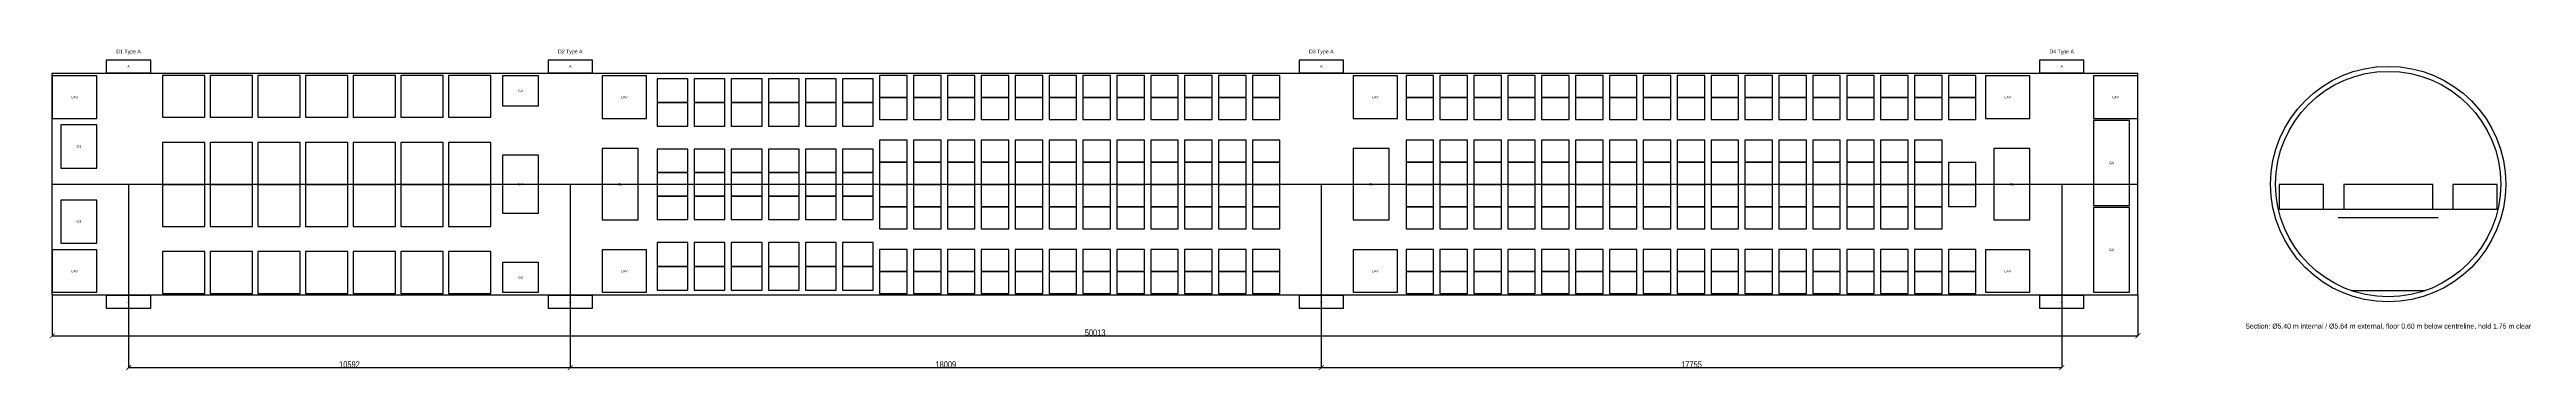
# Model space of a CAD drawing. Header units: millimetres. Extents: x -66 to 59328, y -4461 to 3221.
import ezdxf
from ezdxf.enums import TextEntityAlignment as Align

# ---------------------------------------------------------------- set-up
doc = ezdxf.new("R2010")
doc.units = ezdxf.units.MM
doc.linetypes.add('CENTER', pattern=[5.08, 3.175, -0.635, 0.635, -0.635])
for name, color, linetype in [('CABIN_WALL', 7, 'Continuous'), ('DIMS', 8, 'Continuous'), ('DOOR', 1, 'Continuous'), ('GALLEY', 30, 'Continuous'), ('LAV', 6, 'Continuous'), ('SEATS_BC', 5, 'Continuous'), ('SEATS_YC', 4, 'Continuous'), ('SEATS_YCP', 3, 'Continuous'), ('SECTION', 7, 'Continuous'), ('TEXT', 7, 'Continuous')]:
    doc.layers.add(name, color=color, linetype=linetype)
doc.styles.add('OpenSansCondensed-Light', font='OpenSansCondensed-Light.ttf')
doc.dimstyles.new('EZDXF', dxfattribs={"dimtxt": 0.25, "dimasz": 0.175, "dimexe": 0.375, "dimexo": 0.125, "dimgap": 0.1, "dimtad": 1, "dimlfac": 100, "dimzin": 12, "dimdsep": 46, "dimtxsty": 'OpenSansCondensed-Light', "dimblk": 'ARCHTICK', "dimcen": 2.5, "dimazin": 3, "dimtfac": 0.5, "dimtmove": 2, "dimatfit": 3})

# ---------------------------------------------------------------- blocks, each defined once
blk = doc.blocks.new('_ARCHTICK')
at = {"color": 0, "linetype": 'BYBLOCK', "const_width": 0.15}
blk.add_lwpolyline([(-0.5, -0.5), (0.5, 0.5)], dxfattribs=at)

msp = doc.modelspace()

# ---------------------------------------------------------------- linework, layer by layer
at = {"layer": 'CABIN_WALL'}
for p, q in [((0, 2654.3), (50012.6, 2654.3)), ((0, -2654.3), (0, 2654.3)), ((50012.6, -2654.3), (50012.6, 2654.3)), ((0, -2654.3), (50012.6, -2654.3))]:
    msp.add_line(p, q, dxfattribs=at)
at = {"layer": 'DIMS', "linetype": 'CENTER'}
msp.add_line((0, 0), (50012.6, 0), dxfattribs=at)
at = {"layer": 'DOOR'}
for points in [[(1295.4, 2667), (2362.2, 2667), (2362.2, 2971.8), (1295.4, 2971.8)], [(11887.2, 2667), (12954, 2667), (12954, 2971.8), (11887.2, 2971.8)], [(29895.8, 2667), (30962.6, 2667), (30962.6, 2971.8), (29895.8, 2971.8)], [(47650.4, 2667), (48717.2, 2667), (48717.2, 2971.8), (47650.4, 2971.8)], [(1295.4, -2971.8), (2362.2, -2971.8), (2362.2, -2667), (1295.4, -2667)], [(11887.2, -2971.8), (12954, -2971.8), (12954, -2667), (11887.2, -2667)], [(29895.8, -2971.8), (30962.6, -2971.8), (30962.6, -2667), (29895.8, -2667)], [(47650.4, -2971.8), (48717.2, -2971.8), (48717.2, -2667), (47650.4, -2667)]]:
    msp.add_lwpolyline(points, close=True, dxfattribs=at)
at = {"layer": 'GALLEY'}
for points in [[(10795, 1877.06), (11658.6, 1877.06), (11658.6, 2590.8), (10795, 2590.8)], [(203.2, 381), (1066.8, 381), (1066.8, 1417.32), (203.2, 1417.32)], [(48945.8, -508), (49809.4, -508), (49809.4, 1524), (48945.8, 1524)], [(10795, -693.42), (11658.6, -693.42), (11658.6, 693.42), (10795, 693.42)], [(13182.6, -854.71), (14046.2, -854.71), (14046.2, 854.71), (13182.6, 854.71)], [(31191.2, -854.71), (32054.8, -854.71), (32054.8, 854.71), (31191.2, 854.71)], [(46558.2, -854.71), (47421.8, -854.71), (47421.8, 854.71), (46558.2, 854.71)], [(203.2, -1417.32), (1066.8, -1417.32), (1066.8, -381), (203.2, -381)], [(48945.8, -2590.8), (49809.4, -2590.8), (49809.4, -558.8), (48945.8, -558.8)], [(10795, -2590.8), (11658.6, -2590.8), (11658.6, -1877.06), (10795, -1877.06)]]:
    msp.add_lwpolyline(points, close=True, dxfattribs=at)
at = {"layer": 'LAV'}
for points in [[(0, 1574.8), (1066.8, 1574.8), (1066.8, 2590.8), (0, 2590.8)], [(13182.6, 1574.8), (14249.4, 1574.8), (14249.4, 2590.8), (13182.6, 2590.8)], [(31191.2, 1574.8), (32258, 1574.8), (32258, 2590.8), (31191.2, 2590.8)], [(46355, 1574.8), (47421.8, 1574.8), (47421.8, 2590.8), (46355, 2590.8)], [(48945.8, 1574.8), (50012.6, 1574.8), (50012.6, 2590.8), (48945.8, 2590.8)], [(0, -2590.8), (1066.8, -2590.8), (1066.8, -1574.8), (0, -1574.8)], [(13182.6, -2590.8), (14249.4, -2590.8), (14249.4, -1574.8), (13182.6, -1574.8)], [(31191.2, -2590.8), (32258, -2590.8), (32258, -1574.8), (31191.2, -1574.8)], [(46355, -2590.8), (47421.8, -2590.8), (47421.8, -1574.8), (46355, -1574.8)]]:
    msp.add_lwpolyline(points, close=True, dxfattribs=at)
at = {"layer": 'SEATS_BC'}
for points in [[(2641.6, 1600.2), (3657.6, 1600.2), (3657.6, 2600.96), (2641.6, 2600.96)], [(3784.6, 1600.2), (4800.6, 1600.2), (4800.6, 2600.96), (3784.6, 2600.96)], [(4927.6, 1600.2), (5943.6, 1600.2), (5943.6, 2600.96), (4927.6, 2600.96)], [(6070.6, 1600.2), (7086.6, 1600.2), (7086.6, 2600.96), (6070.6, 2600.96)], [(7213.6, 1600.2), (8229.6, 1600.2), (8229.6, 2600.96), (7213.6, 2600.96)], [(8356.6, 1600.2), (9372.6, 1600.2), (9372.6, 2600.96), (8356.6, 2600.96)], [(9499.6, 1600.2), (10515.6, 1600.2), (10515.6, 2600.96), (9499.6, 2600.96)], [(2641.6, 0), (3657.6, 0), (3657.6, 1000.76), (2641.6, 1000.76)], [(3784.6, 0), (4800.6, 0), (4800.6, 1000.76), (3784.6, 1000.76)], [(4927.6, 0), (5943.6, 0), (5943.6, 1000.76), (4927.6, 1000.76)], [(6070.6, 0), (7086.6, 0), (7086.6, 1000.76), (6070.6, 1000.76)], [(7213.6, 0), (8229.6, 0), (8229.6, 1000.76), (7213.6, 1000.76)], [(8356.6, 0), (9372.6, 0), (9372.6, 1000.76), (8356.6, 1000.76)], [(9499.6, 0), (10515.6, 0), (10515.6, 1000.76), (9499.6, 1000.76)], [(2641.6, -1016), (3657.6, -1016), (3657.6, -15.24), (2641.6, -15.24)], [(3784.6, -1016), (4800.6, -1016), (4800.6, -15.24), (3784.6, -15.24)], [(4927.6, -1016), (5943.6, -1016), (5943.6, -15.24), (4927.6, -15.24)], [(6070.6, -1016), (7086.6, -1016), (7086.6, -15.24), (6070.6, -15.24)], [(7213.6, -1016), (8229.6, -1016), (8229.6, -15.24), (7213.6, -15.24)], [(8356.6, -1016), (9372.6, -1016), (9372.6, -15.24), (8356.6, -15.24)], [(9499.6, -1016), (10515.6, -1016), (10515.6, -15.24), (9499.6, -15.24)], [(2641.6, -2616.2), (3657.6, -2616.2), (3657.6, -1615.44), (2641.6, -1615.44)], [(3784.6, -2616.2), (4800.6, -2616.2), (4800.6, -1615.44), (3784.6, -1615.44)], [(4927.6, -2616.2), (5943.6, -2616.2), (5943.6, -1615.44), (4927.6, -1615.44)], [(6070.6, -2616.2), (7086.6, -2616.2), (7086.6, -1615.44), (6070.6, -1615.44)], [(7213.6, -2616.2), (8229.6, -2616.2), (8229.6, -1615.44), (7213.6, -1615.44)], [(8356.6, -2616.2), (9372.6, -2616.2), (9372.6, -1615.44), (8356.6, -1615.44)], [(9499.6, -2616.2), (10515.6, -2616.2), (10515.6, -1615.44), (9499.6, -1615.44)]]:
    msp.add_lwpolyline(points, close=True, dxfattribs=at)
at = {"layer": 'SEATS_YC'}
for points in [[(19837.4, 2082.8), (20497.8, 2082.8), (20497.8, 2600.96), (19837.4, 2600.96)], [(20650.2, 2082.8), (21310.6, 2082.8), (21310.6, 2600.96), (20650.2, 2600.96)], [(21463, 2082.8), (22123.4, 2082.8), (22123.4, 2600.96), (21463, 2600.96)], [(22275.8, 2082.8), (22936.2, 2082.8), (22936.2, 2600.96), (22275.8, 2600.96)], [(23088.6, 2082.8), (23749, 2082.8), (23749, 2600.96), (23088.6, 2600.96)], [(23901.4, 2082.8), (24561.8, 2082.8), (24561.8, 2600.96), (23901.4, 2600.96)], [(24714.2, 2082.8), (25374.6, 2082.8), (25374.6, 2600.96), (24714.2, 2600.96)], [(25527, 2082.8), (26187.4, 2082.8), (26187.4, 2600.96), (25527, 2600.96)], [(26339.8, 2082.8), (27000.2, 2082.8), (27000.2, 2600.96), (26339.8, 2600.96)], [(27152.6, 2082.8), (27813, 2082.8), (27813, 2600.96), (27152.6, 2600.96)], [(27965.4, 2082.8), (28625.8, 2082.8), (28625.8, 2600.96), (27965.4, 2600.96)], [(28778.2, 2082.8), (29438.6, 2082.8), (29438.6, 2600.96), (28778.2, 2600.96)], [(32461.2, 2082.8), (33121.6, 2082.8), (33121.6, 2600.96), (32461.2, 2600.96)], [(33274, 2082.8), (33934.4, 2082.8), (33934.4, 2600.96), (33274, 2600.96)], [(34086.8, 2082.8), (34747.2, 2082.8), (34747.2, 2600.96), (34086.8, 2600.96)], [(34899.6, 2082.8), (35560, 2082.8), (35560, 2600.96), (34899.6, 2600.96)], [(35712.4, 2082.8), (36372.8, 2082.8), (36372.8, 2600.96), (35712.4, 2600.96)], [(36525.2, 2082.8), (37185.6, 2082.8), (37185.6, 2600.96), (36525.2, 2600.96)], [(37338, 2082.8), (37998.4, 2082.8), (37998.4, 2600.96), (37338, 2600.96)], [(38150.8, 2082.8), (38811.2, 2082.8), (38811.2, 2600.96), (38150.8, 2600.96)], [(38963.6, 2082.8), (39624, 2082.8), (39624, 2600.96), (38963.6, 2600.96)], [(39776.4, 2082.8), (40436.8, 2082.8), (40436.8, 2600.96), (39776.4, 2600.96)], [(40589.2, 2082.8), (41249.6, 2082.8), (41249.6, 2600.96), (40589.2, 2600.96)], [(41402, 2082.8), (42062.4, 2082.8), (42062.4, 2600.96), (41402, 2600.96)], [(42214.8, 2082.8), (42875.2, 2082.8), (42875.2, 2600.96), (42214.8, 2600.96)], [(43027.6, 2082.8), (43688, 2082.8), (43688, 2600.96), (43027.6, 2600.96)], [(43840.4, 2082.8), (44500.8, 2082.8), (44500.8, 2600.96), (43840.4, 2600.96)], [(44653.2, 2082.8), (45313.6, 2082.8), (45313.6, 2600.96), (44653.2, 2600.96)], [(45466, 2082.8), (46126.4, 2082.8), (46126.4, 2600.96), (45466, 2600.96)], [(19837.4, 1549.4), (20497.8, 1549.4), (20497.8, 2067.56), (19837.4, 2067.56)], [(20650.2, 1549.4), (21310.6, 1549.4), (21310.6, 2067.56), (20650.2, 2067.56)], [(21463, 1549.4), (22123.4, 1549.4), (22123.4, 2067.56), (21463, 2067.56)], [(22275.8, 1549.4), (22936.2, 1549.4), (22936.2, 2067.56), (22275.8, 2067.56)], [(23088.6, 1549.4), (23749, 1549.4), (23749, 2067.56), (23088.6, 2067.56)], [(23901.4, 1549.4), (24561.8, 1549.4), (24561.8, 2067.56), (23901.4, 2067.56)], [(24714.2, 1549.4), (25374.6, 1549.4), (25374.6, 2067.56), (24714.2, 2067.56)], [(25527, 1549.4), (26187.4, 1549.4), (26187.4, 2067.56), (25527, 2067.56)], [(26339.8, 1549.4), (27000.2, 1549.4), (27000.2, 2067.56), (26339.8, 2067.56)], [(27152.6, 1549.4), (27813, 1549.4), (27813, 2067.56), (27152.6, 2067.56)], [(27965.4, 1549.4), (28625.8, 1549.4), (28625.8, 2067.56), (27965.4, 2067.56)], [(28778.2, 1549.4), (29438.6, 1549.4), (29438.6, 2067.56), (28778.2, 2067.56)], [(32461.2, 1549.4), (33121.6, 1549.4), (33121.6, 2067.56), (32461.2, 2067.56)], [(33274, 1549.4), (33934.4, 1549.4), (33934.4, 2067.56), (33274, 2067.56)], [(34086.8, 1549.4), (34747.2, 1549.4), (34747.2, 2067.56), (34086.8, 2067.56)], [(34899.6, 1549.4), (35560, 1549.4), (35560, 2067.56), (34899.6, 2067.56)], [(35712.4, 1549.4), (36372.8, 1549.4), (36372.8, 2067.56), (35712.4, 2067.56)], [(36525.2, 1549.4), (37185.6, 1549.4), (37185.6, 2067.56), (36525.2, 2067.56)], [(37338, 1549.4), (37998.4, 1549.4), (37998.4, 2067.56), (37338, 2067.56)], [(38150.8, 1549.4), (38811.2, 1549.4), (38811.2, 2067.56), (38150.8, 2067.56)], [(38963.6, 1549.4), (39624, 1549.4), (39624, 2067.56), (38963.6, 2067.56)], [(39776.4, 1549.4), (40436.8, 1549.4), (40436.8, 2067.56), (39776.4, 2067.56)], [(40589.2, 1549.4), (41249.6, 1549.4), (41249.6, 2067.56), (40589.2, 2067.56)], [(41402, 1549.4), (42062.4, 1549.4), (42062.4, 2067.56), (41402, 2067.56)], [(42214.8, 1549.4), (42875.2, 1549.4), (42875.2, 2067.56), (42214.8, 2067.56)], [(43027.6, 1549.4), (43688, 1549.4), (43688, 2067.56), (43027.6, 2067.56)], [(43840.4, 1549.4), (44500.8, 1549.4), (44500.8, 2067.56), (43840.4, 2067.56)], [(44653.2, 1549.4), (45313.6, 1549.4), (45313.6, 2067.56), (44653.2, 2067.56)], [(45466, 1549.4), (46126.4, 1549.4), (46126.4, 2067.56), (45466, 2067.56)], [(19837.4, 533.4), (20497.8, 533.4), (20497.8, 1051.56), (19837.4, 1051.56)], [(20650.2, 533.4), (21310.6, 533.4), (21310.6, 1051.56), (20650.2, 1051.56)], [(21463, 533.4), (22123.4, 533.4), (22123.4, 1051.56), (21463, 1051.56)], [(22275.8, 533.4), (22936.2, 533.4), (22936.2, 1051.56), (22275.8, 1051.56)], [(23088.6, 533.4), (23749, 533.4), (23749, 1051.56), (23088.6, 1051.56)], [(23901.4, 533.4), (24561.8, 533.4), (24561.8, 1051.56), (23901.4, 1051.56)], [(24714.2, 533.4), (25374.6, 533.4), (25374.6, 1051.56), (24714.2, 1051.56)], [(25527, 533.4), (26187.4, 533.4), (26187.4, 1051.56), (25527, 1051.56)], [(26339.8, 533.4), (27000.2, 533.4), (27000.2, 1051.56), (26339.8, 1051.56)], [(27152.6, 533.4), (27813, 533.4), (27813, 1051.56), (27152.6, 1051.56)], [(27965.4, 533.4), (28625.8, 533.4), (28625.8, 1051.56), (27965.4, 1051.56)], [(28778.2, 533.4), (29438.6, 533.4), (29438.6, 1051.56), (28778.2, 1051.56)], [(32461.2, 533.4), (33121.6, 533.4), (33121.6, 1051.56), (32461.2, 1051.56)], [(33274, 533.4), (33934.4, 533.4), (33934.4, 1051.56), (33274, 1051.56)], [(34086.8, 533.4), (34747.2, 533.4), (34747.2, 1051.56), (34086.8, 1051.56)], [(34899.6, 533.4), (35560, 533.4), (35560, 1051.56), (34899.6, 1051.56)], [(35712.4, 533.4), (36372.8, 533.4), (36372.8, 1051.56), (35712.4, 1051.56)], [(36525.2, 533.4), (37185.6, 533.4), (37185.6, 1051.56), (36525.2, 1051.56)], [(37338, 533.4), (37998.4, 533.4), (37998.4, 1051.56), (37338, 1051.56)], [(38150.8, 533.4), (38811.2, 533.4), (38811.2, 1051.56), (38150.8, 1051.56)], [(38963.6, 533.4), (39624, 533.4), (39624, 1051.56), (38963.6, 1051.56)], [(39776.4, 533.4), (40436.8, 533.4), (40436.8, 1051.56), (39776.4, 1051.56)], [(40589.2, 533.4), (41249.6, 533.4), (41249.6, 1051.56), (40589.2, 1051.56)], [(41402, 533.4), (42062.4, 533.4), (42062.4, 1051.56), (41402, 1051.56)], [(42214.8, 533.4), (42875.2, 533.4), (42875.2, 1051.56), (42214.8, 1051.56)], [(43027.6, 533.4), (43688, 533.4), (43688, 1051.56), (43027.6, 1051.56)], [(43840.4, 533.4), (44500.8, 533.4), (44500.8, 1051.56), (43840.4, 1051.56)], [(44653.2, 533.4), (45313.6, 533.4), (45313.6, 1051.56), (44653.2, 1051.56)], [(19837.4, 0), (20497.8, 0), (20497.8, 518.16), (19837.4, 518.16)], [(20650.2, 0), (21310.6, 0), (21310.6, 518.16), (20650.2, 518.16)], [(21463, 0), (22123.4, 0), (22123.4, 518.16), (21463, 518.16)], [(22275.8, 0), (22936.2, 0), (22936.2, 518.16), (22275.8, 518.16)], [(23088.6, 0), (23749, 0), (23749, 518.16), (23088.6, 518.16)], [(23901.4, 0), (24561.8, 0), (24561.8, 518.16), (23901.4, 518.16)], [(24714.2, 0), (25374.6, 0), (25374.6, 518.16), (24714.2, 518.16)], [(25527, 0), (26187.4, 0), (26187.4, 518.16), (25527, 518.16)], [(26339.8, 0), (27000.2, 0), (27000.2, 518.16), (26339.8, 518.16)], [(27152.6, 0), (27813, 0), (27813, 518.16), (27152.6, 518.16)], [(27965.4, 0), (28625.8, 0), (28625.8, 518.16), (27965.4, 518.16)], [(28778.2, 0), (29438.6, 0), (29438.6, 518.16), (28778.2, 518.16)], [(32461.2, 0), (33121.6, 0), (33121.6, 518.16), (32461.2, 518.16)], [(33274, 0), (33934.4, 0), (33934.4, 518.16), (33274, 518.16)], [(34086.8, 0), (34747.2, 0), (34747.2, 518.16), (34086.8, 518.16)], [(34899.6, 0), (35560, 0), (35560, 518.16), (34899.6, 518.16)], [(35712.4, 0), (36372.8, 0), (36372.8, 518.16), (35712.4, 518.16)], [(36525.2, 0), (37185.6, 0), (37185.6, 518.16), (36525.2, 518.16)], [(37338, 0), (37998.4, 0), (37998.4, 518.16), (37338, 518.16)], [(38150.8, 0), (38811.2, 0), (38811.2, 518.16), (38150.8, 518.16)], [(38963.6, 0), (39624, 0), (39624, 518.16), (38963.6, 518.16)], [(39776.4, 0), (40436.8, 0), (40436.8, 518.16), (39776.4, 518.16)], [(40589.2, 0), (41249.6, 0), (41249.6, 518.16), (40589.2, 518.16)], [(41402, 0), (42062.4, 0), (42062.4, 518.16), (41402, 518.16)], [(42214.8, 0), (42875.2, 0), (42875.2, 518.16), (42214.8, 518.16)], [(43027.6, 0), (43688, 0), (43688, 518.16), (43027.6, 518.16)], [(43840.4, 0), (44500.8, 0), (44500.8, 518.16), (43840.4, 518.16)], [(44653.2, 0), (45313.6, 0), (45313.6, 518.16), (44653.2, 518.16)], [(45466, 0), (46126.4, 0), (46126.4, 518.16), (45466, 518.16)], [(19837.4, -533.4), (20497.8, -533.4), (20497.8, -15.24), (19837.4, -15.24)], [(19837.4, -1066.8), (20497.8, -1066.8), (20497.8, -548.64), (19837.4, -548.64)], [(20650.2, -533.4), (21310.6, -533.4), (21310.6, -15.24), (20650.2, -15.24)], [(20650.2, -1066.8), (21310.6, -1066.8), (21310.6, -548.64), (20650.2, -548.64)], [(21463, -533.4), (22123.4, -533.4), (22123.4, -15.24), (21463, -15.24)], [(21463, -1066.8), (22123.4, -1066.8), (22123.4, -548.64), (21463, -548.64)], [(22275.8, -533.4), (22936.2, -533.4), (22936.2, -15.24), (22275.8, -15.24)], [(22275.8, -1066.8), (22936.2, -1066.8), (22936.2, -548.64), (22275.8, -548.64)], [(23088.6, -533.4), (23749, -533.4), (23749, -15.24), (23088.6, -15.24)], [(23088.6, -1066.8), (23749, -1066.8), (23749, -548.64), (23088.6, -548.64)], [(23901.4, -533.4), (24561.8, -533.4), (24561.8, -15.24), (23901.4, -15.24)], [(23901.4, -1066.8), (24561.8, -1066.8), (24561.8, -548.64), (23901.4, -548.64)], [(24714.2, -533.4), (25374.6, -533.4), (25374.6, -15.24), (24714.2, -15.24)], [(24714.2, -1066.8), (25374.6, -1066.8), (25374.6, -548.64), (24714.2, -548.64)], [(25527, -533.4), (26187.4, -533.4), (26187.4, -15.24), (25527, -15.24)], [(25527, -1066.8), (26187.4, -1066.8), (26187.4, -548.64), (25527, -548.64)], [(26339.8, -533.4), (27000.2, -533.4), (27000.2, -15.24), (26339.8, -15.24)], [(26339.8, -1066.8), (27000.2, -1066.8), (27000.2, -548.64), (26339.8, -548.64)], [(27152.6, -533.4), (27813, -533.4), (27813, -15.24), (27152.6, -15.24)], [(27152.6, -1066.8), (27813, -1066.8), (27813, -548.64), (27152.6, -548.64)], [(27965.4, -533.4), (28625.8, -533.4), (28625.8, -15.24), (27965.4, -15.24)], [(27965.4, -1066.8), (28625.8, -1066.8), (28625.8, -548.64), (27965.4, -548.64)], [(28778.2, -533.4), (29438.6, -533.4), (29438.6, -15.24), (28778.2, -15.24)], [(28778.2, -1066.8), (29438.6, -1066.8), (29438.6, -548.64), (28778.2, -548.64)], [(32461.2, -533.4), (33121.6, -533.4), (33121.6, -15.24), (32461.2, -15.24)], [(32461.2, -1066.8), (33121.6, -1066.8), (33121.6, -548.64), (32461.2, -548.64)], [(33274, -533.4), (33934.4, -533.4), (33934.4, -15.24), (33274, -15.24)], [(33274, -1066.8), (33934.4, -1066.8), (33934.4, -548.64), (33274, -548.64)], [(34086.8, -533.4), (34747.2, -533.4), (34747.2, -15.24), (34086.8, -15.24)], [(34086.8, -1066.8), (34747.2, -1066.8), (34747.2, -548.64), (34086.8, -548.64)], [(34899.6, -533.4), (35560, -533.4), (35560, -15.24), (34899.6, -15.24)], [(34899.6, -1066.8), (35560, -1066.8), (35560, -548.64), (34899.6, -548.64)], [(35712.4, -533.4), (36372.8, -533.4), (36372.8, -15.24), (35712.4, -15.24)], [(35712.4, -1066.8), (36372.8, -1066.8), (36372.8, -548.64), (35712.4, -548.64)], [(36525.2, -533.4), (37185.6, -533.4), (37185.6, -15.24), (36525.2, -15.24)], [(36525.2, -1066.8), (37185.6, -1066.8), (37185.6, -548.64), (36525.2, -548.64)], [(37338, -533.4), (37998.4, -533.4), (37998.4, -15.24), (37338, -15.24)], [(37338, -1066.8), (37998.4, -1066.8), (37998.4, -548.64), (37338, -548.64)], [(38150.8, -533.4), (38811.2, -533.4), (38811.2, -15.24), (38150.8, -15.24)], [(38150.8, -1066.8), (38811.2, -1066.8), (38811.2, -548.64), (38150.8, -548.64)], [(38963.6, -533.4), (39624, -533.4), (39624, -15.24), (38963.6, -15.24)], [(38963.6, -1066.8), (39624, -1066.8), (39624, -548.64), (38963.6, -548.64)], [(39776.4, -533.4), (40436.8, -533.4), (40436.8, -15.24), (39776.4, -15.24)], [(39776.4, -1066.8), (40436.8, -1066.8), (40436.8, -548.64), (39776.4, -548.64)], [(40589.2, -533.4), (41249.6, -533.4), (41249.6, -15.24), (40589.2, -15.24)], [(40589.2, -1066.8), (41249.6, -1066.8), (41249.6, -548.64), (40589.2, -548.64)], [(41402, -533.4), (42062.4, -533.4), (42062.4, -15.24), (41402, -15.24)], [(41402, -1066.8), (42062.4, -1066.8), (42062.4, -548.64), (41402, -548.64)], [(42214.8, -533.4), (42875.2, -533.4), (42875.2, -15.24), (42214.8, -15.24)], [(42214.8, -1066.8), (42875.2, -1066.8), (42875.2, -548.64), (42214.8, -548.64)], [(43027.6, -533.4), (43688, -533.4), (43688, -15.24), (43027.6, -15.24)], [(43027.6, -1066.8), (43688, -1066.8), (43688, -548.64), (43027.6, -548.64)], [(43840.4, -533.4), (44500.8, -533.4), (44500.8, -15.24), (43840.4, -15.24)], [(43840.4, -1066.8), (44500.8, -1066.8), (44500.8, -548.64), (43840.4, -548.64)], [(44653.2, -533.4), (45313.6, -533.4), (45313.6, -15.24), (44653.2, -15.24)], [(44653.2, -1066.8), (45313.6, -1066.8), (45313.6, -548.64), (44653.2, -548.64)], [(45466, -533.4), (46126.4, -533.4), (46126.4, -15.24), (45466, -15.24)], [(53396.4, -600), (54463.2, -600), (54463.2, -10), (53396.4, -10)], [(54945.8, -600), (57079.4, -600), (57079.4, -10), (54945.8, -10)], [(57562, -600), (58628.8, -600), (58628.8, -10), (57562, -10)], [(19837.4, -2082.8), (20497.8, -2082.8), (20497.8, -1564.64), (19837.4, -1564.64)], [(20650.2, -2082.8), (21310.6, -2082.8), (21310.6, -1564.64), (20650.2, -1564.64)], [(21463, -2082.8), (22123.4, -2082.8), (22123.4, -1564.64), (21463, -1564.64)], [(22275.8, -2082.8), (22936.2, -2082.8), (22936.2, -1564.64), (22275.8, -1564.64)], [(23088.6, -2082.8), (23749, -2082.8), (23749, -1564.64), (23088.6, -1564.64)], [(23901.4, -2082.8), (24561.8, -2082.8), (24561.8, -1564.64), (23901.4, -1564.64)], [(24714.2, -2082.8), (25374.6, -2082.8), (25374.6, -1564.64), (24714.2, -1564.64)], [(25527, -2082.8), (26187.4, -2082.8), (26187.4, -1564.64), (25527, -1564.64)], [(26339.8, -2082.8), (27000.2, -2082.8), (27000.2, -1564.64), (26339.8, -1564.64)], [(27152.6, -2082.8), (27813, -2082.8), (27813, -1564.64), (27152.6, -1564.64)], [(27965.4, -2082.8), (28625.8, -2082.8), (28625.8, -1564.64), (27965.4, -1564.64)], [(28778.2, -2082.8), (29438.6, -2082.8), (29438.6, -1564.64), (28778.2, -1564.64)], [(32461.2, -2082.8), (33121.6, -2082.8), (33121.6, -1564.64), (32461.2, -1564.64)], [(33274, -2082.8), (33934.4, -2082.8), (33934.4, -1564.64), (33274, -1564.64)], [(34086.8, -2082.8), (34747.2, -2082.8), (34747.2, -1564.64), (34086.8, -1564.64)], [(34899.6, -2082.8), (35560, -2082.8), (35560, -1564.64), (34899.6, -1564.64)], [(35712.4, -2082.8), (36372.8, -2082.8), (36372.8, -1564.64), (35712.4, -1564.64)], [(36525.2, -2082.8), (37185.6, -2082.8), (37185.6, -1564.64), (36525.2, -1564.64)], [(37338, -2082.8), (37998.4, -2082.8), (37998.4, -1564.64), (37338, -1564.64)], [(38150.8, -2082.8), (38811.2, -2082.8), (38811.2, -1564.64), (38150.8, -1564.64)], [(38963.6, -2082.8), (39624, -2082.8), (39624, -1564.64), (38963.6, -1564.64)], [(39776.4, -2082.8), (40436.8, -2082.8), (40436.8, -1564.64), (39776.4, -1564.64)], [(40589.2, -2082.8), (41249.6, -2082.8), (41249.6, -1564.64), (40589.2, -1564.64)], [(41402, -2082.8), (42062.4, -2082.8), (42062.4, -1564.64), (41402, -1564.64)], [(42214.8, -2082.8), (42875.2, -2082.8), (42875.2, -1564.64), (42214.8, -1564.64)], [(43027.6, -2082.8), (43688, -2082.8), (43688, -1564.64), (43027.6, -1564.64)], [(43840.4, -2082.8), (44500.8, -2082.8), (44500.8, -1564.64), (43840.4, -1564.64)], [(44653.2, -2082.8), (45313.6, -2082.8), (45313.6, -1564.64), (44653.2, -1564.64)], [(45466, -2082.8), (46126.4, -2082.8), (46126.4, -1564.64), (45466, -1564.64)], [(19837.4, -2616.2), (20497.8, -2616.2), (20497.8, -2098.04), (19837.4, -2098.04)], [(20650.2, -2616.2), (21310.6, -2616.2), (21310.6, -2098.04), (20650.2, -2098.04)], [(21463, -2616.2), (22123.4, -2616.2), (22123.4, -2098.04), (21463, -2098.04)], [(22275.8, -2616.2), (22936.2, -2616.2), (22936.2, -2098.04), (22275.8, -2098.04)], [(23088.6, -2616.2), (23749, -2616.2), (23749, -2098.04), (23088.6, -2098.04)], [(23901.4, -2616.2), (24561.8, -2616.2), (24561.8, -2098.04), (23901.4, -2098.04)], [(24714.2, -2616.2), (25374.6, -2616.2), (25374.6, -2098.04), (24714.2, -2098.04)], [(25527, -2616.2), (26187.4, -2616.2), (26187.4, -2098.04), (25527, -2098.04)], [(26339.8, -2616.2), (27000.2, -2616.2), (27000.2, -2098.04), (26339.8, -2098.04)], [(27152.6, -2616.2), (27813, -2616.2), (27813, -2098.04), (27152.6, -2098.04)], [(27965.4, -2616.2), (28625.8, -2616.2), (28625.8, -2098.04), (27965.4, -2098.04)], [(28778.2, -2616.2), (29438.6, -2616.2), (29438.6, -2098.04), (28778.2, -2098.04)], [(32461.2, -2616.2), (33121.6, -2616.2), (33121.6, -2098.04), (32461.2, -2098.04)], [(33274, -2616.2), (33934.4, -2616.2), (33934.4, -2098.04), (33274, -2098.04)], [(34086.8, -2616.2), (34747.2, -2616.2), (34747.2, -2098.04), (34086.8, -2098.04)], [(34899.6, -2616.2), (35560, -2616.2), (35560, -2098.04), (34899.6, -2098.04)], [(35712.4, -2616.2), (36372.8, -2616.2), (36372.8, -2098.04), (35712.4, -2098.04)], [(36525.2, -2616.2), (37185.6, -2616.2), (37185.6, -2098.04), (36525.2, -2098.04)], [(37338, -2616.2), (37998.4, -2616.2), (37998.4, -2098.04), (37338, -2098.04)], [(38150.8, -2616.2), (38811.2, -2616.2), (38811.2, -2098.04), (38150.8, -2098.04)], [(38963.6, -2616.2), (39624, -2616.2), (39624, -2098.04), (38963.6, -2098.04)], [(39776.4, -2616.2), (40436.8, -2616.2), (40436.8, -2098.04), (39776.4, -2098.04)], [(40589.2, -2616.2), (41249.6, -2616.2), (41249.6, -2098.04), (40589.2, -2098.04)], [(41402, -2616.2), (42062.4, -2616.2), (42062.4, -2098.04), (41402, -2098.04)], [(42214.8, -2616.2), (42875.2, -2616.2), (42875.2, -2098.04), (42214.8, -2098.04)], [(43027.6, -2616.2), (43688, -2616.2), (43688, -2098.04), (43027.6, -2098.04)], [(43840.4, -2616.2), (44500.8, -2616.2), (44500.8, -2098.04), (43840.4, -2098.04)], [(44653.2, -2616.2), (45313.6, -2616.2), (45313.6, -2098.04), (44653.2, -2098.04)], [(45466, -2616.2), (46126.4, -2616.2), (46126.4, -2098.04), (45466, -2098.04)]]:
    msp.add_lwpolyline(points, close=True, dxfattribs=at)
at = {"layer": 'SEATS_YCP'}
for points in [[(14503.4, 1962.15), (15240, 1962.15), (15240, 2524.76), (14503.4, 2524.76)], [(15392.4, 1962.15), (16129, 1962.15), (16129, 2524.76), (15392.4, 2524.76)], [(16281.4, 1962.15), (17018, 1962.15), (17018, 2524.76), (16281.4, 2524.76)], [(17170.4, 1962.15), (17907, 1962.15), (17907, 2524.76), (17170.4, 2524.76)], [(18059.4, 1962.15), (18796, 1962.15), (18796, 2524.76), (18059.4, 2524.76)], [(18948.4, 1962.15), (19685, 1962.15), (19685, 2524.76), (18948.4, 2524.76)], [(14503.4, 1384.3), (15240, 1384.3), (15240, 1946.91), (14503.4, 1946.91)], [(15392.4, 1384.3), (16129, 1384.3), (16129, 1946.91), (15392.4, 1946.91)], [(16281.4, 1384.3), (17018, 1384.3), (17018, 1946.91), (16281.4, 1946.91)], [(17170.4, 1384.3), (17907, 1384.3), (17907, 1946.91), (17170.4, 1946.91)], [(18059.4, 1384.3), (18796, 1384.3), (18796, 1946.91), (18059.4, 1946.91)], [(18948.4, 1384.3), (19685, 1384.3), (19685, 1946.91), (18948.4, 1946.91)], [(14503.4, 283.63), (15240, 283.63), (15240, 835.66), (14503.4, 835.66)], [(15392.4, 283.63), (16129, 283.63), (16129, 835.66), (15392.4, 835.66)], [(16281.4, 283.63), (17018, 283.63), (17018, 835.66), (16281.4, 835.66)], [(17170.4, 283.63), (17907, 283.63), (17907, 835.66), (17170.4, 835.66)], [(18059.4, 283.63), (18796, 283.63), (18796, 835.66), (18059.4, 835.66)], [(18948.4, 283.63), (19685, 283.63), (19685, 835.66), (18948.4, 835.66)], [(14503.4, -283.63), (15240, -283.63), (15240, 268.39), (14503.4, 268.39)], [(15392.4, -283.63), (16129, -283.63), (16129, 268.39), (15392.4, 268.39)], [(16281.4, -283.63), (17018, -283.63), (17018, 268.39), (16281.4, 268.39)], [(17170.4, -283.63), (17907, -283.63), (17907, 268.39), (17170.4, 268.39)], [(18059.4, -283.63), (18796, -283.63), (18796, 268.39), (18059.4, 268.39)], [(18948.4, -283.63), (19685, -283.63), (19685, 268.39), (18948.4, 268.39)], [(14503.4, -850.9), (15240, -850.9), (15240, -298.87), (14503.4, -298.87)], [(15392.4, -850.9), (16129, -850.9), (16129, -298.87), (15392.4, -298.87)], [(16281.4, -850.9), (17018, -850.9), (17018, -298.87), (16281.4, -298.87)], [(17170.4, -850.9), (17907, -850.9), (17907, -298.87), (17170.4, -298.87)], [(18059.4, -850.9), (18796, -850.9), (18796, -298.87), (18059.4, -298.87)], [(18948.4, -850.9), (19685, -850.9), (19685, -298.87), (18948.4, -298.87)], [(14503.4, -1962.15), (15240, -1962.15), (15240, -1399.54), (14503.4, -1399.54)], [(15392.4, -1962.15), (16129, -1962.15), (16129, -1399.54), (15392.4, -1399.54)], [(16281.4, -1962.15), (17018, -1962.15), (17018, -1399.54), (16281.4, -1399.54)], [(17170.4, -1962.15), (17907, -1962.15), (17907, -1399.54), (17170.4, -1399.54)], [(18059.4, -1962.15), (18796, -1962.15), (18796, -1399.54), (18059.4, -1399.54)], [(18948.4, -1962.15), (19685, -1962.15), (19685, -1399.54), (18948.4, -1399.54)], [(14503.4, -2540), (15240, -2540), (15240, -1977.39), (14503.4, -1977.39)], [(15392.4, -2540), (16129, -2540), (16129, -1977.39), (15392.4, -1977.39)], [(16281.4, -2540), (17018, -2540), (17018, -1977.39), (16281.4, -1977.39)], [(17170.4, -2540), (17907, -2540), (17907, -1977.39), (17170.4, -1977.39)], [(18059.4, -2540), (18796, -2540), (18796, -1977.39), (18059.4, -1977.39)], [(18948.4, -2540), (19685, -2540), (19685, -1977.39), (18948.4, -1977.39)]]:
    msp.add_lwpolyline(points, close=True, dxfattribs=at)
at = {"layer": 'SECTION'}
for p, q in [((53380.11, -600), (58645.09, -600)), ((54812.6, -800), (57212.6, -800)), ((55125.19, -2550), (56900.01, -2550))]:
    msp.add_line(p, q, dxfattribs=at)
for radius in [2820, 2700]:
    msp.add_circle((56012.6, 0), radius, dxfattribs=at)

# ---------------------------------------------------------------- texts
at = {"layer": 'TEXT'}
for s, height, p in [('D1 Type A', 90, (1828.8, 3175)), ('D2 Type A', 90, (12420.6, 3175)), ('D3 Type A', 90, (30429.2, 3175)), ('D4 Type A', 90, (48183.8, 3175)), ('A', 60, (1828.8, 2819.4)), ('A', 60, (12420.6, 2819.4)), ('A', 60, (30429.2, 2819.4)), ('A', 60, (48183.8, 2819.4)), ('LAV', 60, (533.4, 2082.8)), ('G2', 60, (11226.8, 2233.93)), ('LAV', 60, (13716, 2082.8)), ('LAV', 60, (31724.6, 2082.8)), ('LAV', 60, (46888.4, 2082.8)), ('LAV', 60, (49479.2, 2082.8)), ('G3', 60, (635, 899.16)), ('G4', 60, (11226.8, 0)), ('G5', 60, (13614.4, 0)), ('G5', 60, (31623, 0)), ('G5', 60, (46990, 0)), ('G6', 60, (49377.6, 508)), ('G3', 60, (635, -899.16)), ('G6', 60, (49377.6, -1574.8)), ('LAV', 60, (533.4, -2082.8)), ('G2', 60, (11226.8, -2233.93)), ('LAV', 60, (13716, -2082.8)), ('LAV', 60, (31724.6, -2082.8)), ('LAV', 60, (46888.4, -2082.8)), ('A', 60, (1828.8, -2819.4)), ('A', 60, (12420.6, -2819.4)), ('A', 60, (30429.2, -2819.4)), ('A', 60, (48183.8, -2819.4)), ('Section: Ø5.40 m internal / Ø5.64 m external, floor 0.60 m below centreline, hold 1.75 m clear', 120, (56012.6, -3400))]:
    msp.add_text(s, height=height, dxfattribs=at).set_placement(p, align=Align.MIDDLE_CENTER)

# ---------------------------------------------------------------- dimensions: what is measured, and where the dimension line sits
at = {"layer": 'DIMS'}
for base, p1, p2 in [((1828.8, -4394.2), (1828.8, 0), (12420.6, 0)), ((12420.6, -4394.2), (12420.6, 0), (30429.2, 0)), ((30429.2, -4394.2), (30429.2, 0), (48183.8, 0)), ((0, -3632.2), (0, -2654.3), (50012.6, -2654.3))]:
    msp.add_linear_dim(base=base, p1=p1, p2=p2, dimstyle='EZDXF', override={"dimtxt": 150, "dimasz": 120, "dimdec": 0, "dimlfac": 1}, dxfattribs=at).render()

doc.saveas('drawing.dxf')
